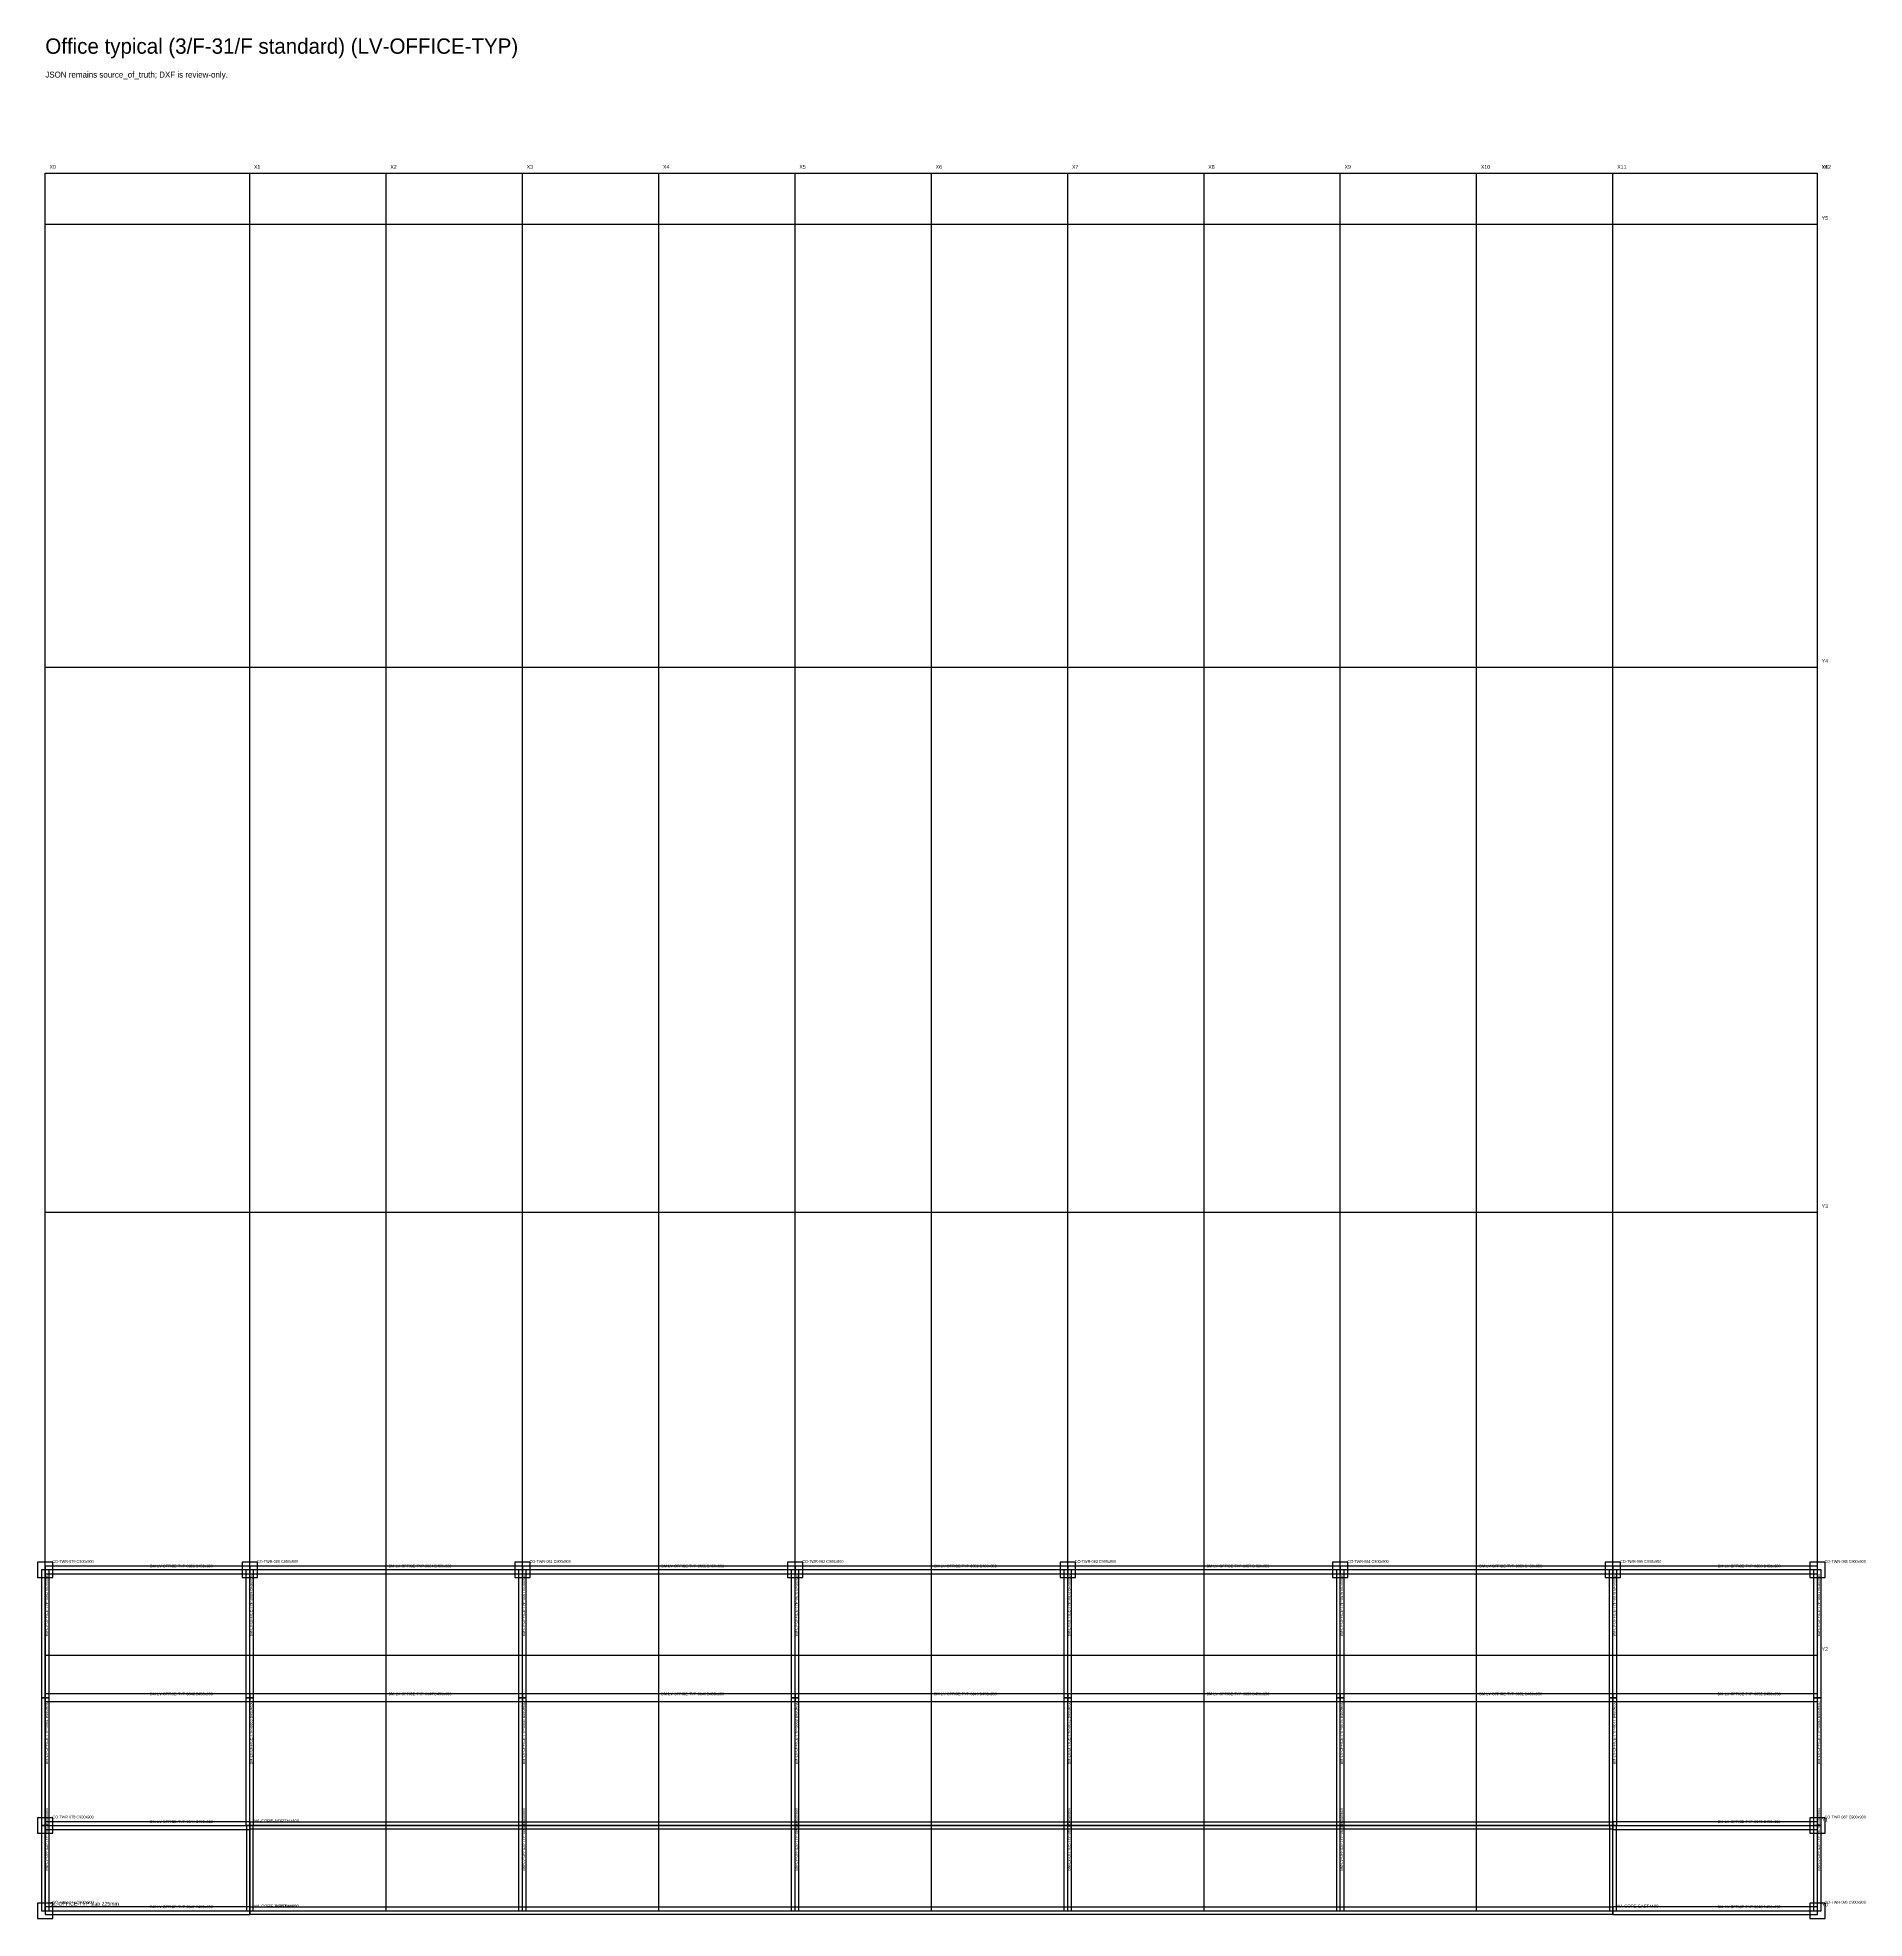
# Model space of a CAD drawing. Header units: millimetres. Extents: x -450 to 225826, y -254450 to 109948.
# Drawn here: x -450 to 106754, y -254450 to -144052 of the extents above; entities that cross this region are included whole.
import ezdxf

# ---------------------------------------------------------------- set-up
doc = ezdxf.new("R2010")
doc.units = ezdxf.units.MM
for name, color, linetype in [('LV-OFFICE-TYP_BEAM', 5, 'Continuous'), ('LV-OFFICE-TYP_BOUNDARY', 6, 'Continuous'), ('LV-OFFICE-TYP_COLUMN', 1, 'Continuous'), ('LV-OFFICE-TYP_CORE_ZONE', 30, 'Continuous'), ('LV-OFFICE-TYP_GRID', 8, 'Continuous'), ('LV-OFFICE-TYP_KEEP_OUT', 4, 'Continuous'), ('LV-OFFICE-TYP_SLAB', 7, 'Continuous'), ('LV-OFFICE-TYP_WALL', 3, 'Continuous'), ('TEXT', 7, 'Continuous')]:
    doc.layers.add(name, color=color, linetype=linetype)

msp = doc.modelspace()

# ---------------------------------------------------------------- linework, layer by layer
at = {"layer": 'LV-OFFICE-TYP_BEAM'}
for points in [[(-225, -241500), (225, -241500), (225, -234000), (-225, -234000), (-225, -241500)], [(0, -233775), (0, -234225), (12000, -234225), (12000, -233775), (0, -233775)], [(11775, -241500), (12225, -241500), (12225, -234000), (11775, -234000), (11775, -241500)], [(12000, -233775), (12000, -234225), (28000, -234225), (28000, -233775), (12000, -233775)], [(27775, -241500), (28225, -241500), (28225, -234000), (27775, -234000), (27775, -241500)], [(28000, -233775), (28000, -234225), (44000, -234225), (44000, -233775), (28000, -233775)], [(43775, -241500), (44225, -241500), (44225, -234000), (43775, -234000), (43775, -241500)], [(44000, -233775), (44000, -234225), (60000, -234225), (60000, -233775), (44000, -233775)], [(59775, -241500), (60225, -241500), (60225, -234000), (59775, -234000), (59775, -241500)], [(60000, -233775), (60000, -234225), (76000, -234225), (76000, -233775), (60000, -233775)], [(75775, -241500), (76225, -241500), (76225, -234000), (75775, -234000), (75775, -241500)], [(76000, -233775), (76000, -234225), (92000, -234225), (92000, -233775), (76000, -233775)], [(91775, -241500), (92225, -241500), (92225, -234000), (91775, -234000), (91775, -241500)], [(92000, -233775), (92000, -234225), (104000, -234225), (104000, -233775), (92000, -233775)], [(103775, -241500), (104225, -241500), (104225, -234000), (103775, -234000), (103775, -241500)], [(-225, -249000), (225, -249000), (225, -241500), (-225, -241500), (-225, -249000)], [(0, -241275), (0, -241725), (12000, -241725), (12000, -241275), (0, -241275)], [(11775, -249000), (12225, -249000), (12225, -241500), (11775, -241500), (11775, -249000)], [(12000, -241275), (12000, -241725), (28000, -241725), (28000, -241275), (12000, -241275)], [(27775, -249000), (28225, -249000), (28225, -241500), (27775, -241500), (27775, -249000)], [(28000, -241275), (28000, -241725), (44000, -241725), (44000, -241275), (28000, -241275)], [(43775, -249000), (44225, -249000), (44225, -241500), (43775, -241500), (43775, -249000)], [(44000, -241275), (44000, -241725), (60000, -241725), (60000, -241275), (44000, -241275)], [(59775, -249000), (60225, -249000), (60225, -241500), (59775, -241500), (59775, -249000)], [(60000, -241275), (60000, -241725), (76000, -241725), (76000, -241275), (60000, -241275)], [(75775, -249000), (76225, -249000), (76225, -241500), (75775, -241500), (75775, -249000)], [(76000, -241275), (76000, -241725), (92000, -241725), (92000, -241275), (76000, -241275)], [(91775, -249000), (92225, -249000), (92225, -241500), (91775, -241500), (91775, -249000)], [(92000, -241275), (92000, -241725), (104000, -241725), (104000, -241275), (92000, -241275)], [(103775, -249000), (104225, -249000), (104225, -241500), (103775, -241500), (103775, -249000)], [(-225, -254000), (225, -254000), (225, -249000), (-225, -249000), (-225, -254000)], [(0, -248775), (0, -249225), (12000, -249225), (12000, -248775), (0, -248775)], [(27775, -254000), (28225, -254000), (28225, -249000), (27775, -249000), (27775, -254000)], [(43775, -254000), (44225, -254000), (44225, -249000), (43775, -249000), (43775, -254000)], [(59775, -254000), (60225, -254000), (60225, -249000), (59775, -249000), (59775, -254000)], [(75775, -254000), (76225, -254000), (76225, -249000), (75775, -249000), (75775, -254000)], [(92000, -248775), (92000, -249225), (104000, -249225), (104000, -248775), (92000, -248775)], [(103775, -254000), (104225, -254000), (104225, -249000), (103775, -249000), (103775, -254000)], [(0, -253775), (0, -254225), (12000, -254225), (12000, -253775), (0, -253775)], [(92000, -253775), (92000, -254225), (104000, -254225), (104000, -253775), (92000, -253775)]]:
    msp.add_lwpolyline(points, close=True, dxfattribs=at)
at = {"layer": 'LV-OFFICE-TYP_BOUNDARY'}
msp.add_lwpolyline([(0, -254000), (104000, -254000), (104000, -234000), (0, -234000), (0, -254000)], close=True, dxfattribs=at)
at = {"layer": 'LV-OFFICE-TYP_COLUMN'}
for points in [[(-450, -234450), (450, -234450), (450, -233550), (-450, -233550), (-450, -234450)], [(11550, -234450), (12450, -234450), (12450, -233550), (11550, -233550), (11550, -234450)], [(27550, -234450), (28450, -234450), (28450, -233550), (27550, -233550), (27550, -234450)], [(43550, -234450), (44450, -234450), (44450, -233550), (43550, -233550), (43550, -234450)], [(59550, -234450), (60450, -234450), (60450, -233550), (59550, -233550), (59550, -234450)], [(75550, -234450), (76450, -234450), (76450, -233550), (75550, -233550), (75550, -234450)], [(91550, -234450), (92450, -234450), (92450, -233550), (91550, -233550), (91550, -234450)], [(103550, -234450), (104450, -234450), (104450, -233550), (103550, -233550), (103550, -234450)], [(-450, -249450), (450, -249450), (450, -248550), (-450, -248550), (-450, -249450)], [(103550, -249450), (104450, -249450), (104450, -248550), (103550, -248550), (103550, -249450)], [(-450, -254450), (450, -254450), (450, -253550), (-450, -253550), (-450, -254450)], [(103550, -254450), (104450, -254450), (104450, -253550), (103550, -253550), (103550, -254450)]]:
    msp.add_lwpolyline(points, close=True, dxfattribs=at)
at = {"layer": 'LV-OFFICE-TYP_CORE_ZONE'}
msp.add_lwpolyline([(12000, -254000), (92000, -254000), (92000, -249000), (12000, -249000), (12000, -254000)], close=True, dxfattribs=at)
at = {"layer": 'LV-OFFICE-TYP_GRID'}
for points in [[(0, -254000), (0, -152000)], [(0, -152000), (104000, -152000)], [(12000, -254000), (12000, -152000)], [(20000, -254000), (20000, -152000)], [(28000, -254000), (28000, -152000)], [(36000, -254000), (36000, -152000)], [(44000, -254000), (44000, -152000)], [(52000, -254000), (52000, -152000)], [(60000, -254000), (60000, -152000)], [(68000, -254000), (68000, -152000)], [(76000, -254000), (76000, -152000)], [(84000, -254000), (84000, -152000)], [(92000, -254000), (92000, -152000)], [(104000, -254000), (104000, -152000)], [(0, -155000), (104000, -155000)], [(0, -181000), (104000, -181000)], [(0, -213000), (104000, -213000)], [(0, -239000), (104000, -239000)], [(0, -249000), (104000, -249000)], [(0, -254000), (104000, -254000)]]:
    msp.add_lwpolyline(points, dxfattribs=at)
at = {"layer": 'LV-OFFICE-TYP_KEEP_OUT'}
msp.add_lwpolyline([(0, -249000), (104000, -249000), (104000, -234000), (0, -234000), (0, -249000)], close=True, dxfattribs=at)
at = {"layer": 'LV-OFFICE-TYP_SLAB'}
msp.add_lwpolyline([(0, -254000), (104000, -254000), (104000, -234000), (0, -234000), (0, -254000)], close=True, dxfattribs=at)
at = {"layer": 'LV-OFFICE-TYP_WALL'}
for points in [[(11800, -254000), (12200, -254000), (12200, -249000), (11800, -249000), (11800, -254000)], [(12000, -248800), (12000, -249200), (92000, -249200), (92000, -248800), (12000, -248800)], [(91800, -254000), (92200, -254000), (92200, -249000), (91800, -249000), (91800, -254000)], [(12000, -253800), (12000, -254200), (92000, -254200), (92000, -253800), (12000, -253800)]]:
    msp.add_lwpolyline(points, close=True, dxfattribs=at)

# ---------------------------------------------------------------- texts
at = {"layer": 'TEXT'}
for s, height, p in [('Office typical (3/F-31/F standard) (LV-OFFICE-TYP)', 900, (0, -145000)), ('JSON remains source_of_truth; DXF is review-only.', 350, (0, -146400)), ('X0', 220, (250, -151750)), ('X1', 220, (12250, -151750)), ('X2', 220, (20250, -151750)), ('X3', 220, (28250, -151750)), ('X4', 220, (36250, -151750)), ('X5', 220, (44250, -151750)), ('X6', 220, (52250, -151750)), ('X7', 220, (60250, -151750)), ('X8', 220, (68250, -151750)), ('X9', 220, (76250, -151750)), ('X10', 220, (84250, -151750)), ('X11', 220, (92250, -151750)), ('Y6', 220, (104250, -151750)), ('X12', 220, (104250, -151750)), ('Y5', 220, (104250, -154750)), ('Y4', 220, (104250, -180750)), ('Y3', 220, (104250, -212750)), ('CO-TWR-079 C900x900', 160, (420, -233580)), ('BM-LV-OFFICE-TYP-0653 B450x650', 160, (6150, -233850)), ('CO-TWR-080 C900x900', 160, (12420, -233580)), ('BM-LV-OFFICE-TYP-0654 B450x650', 160, (20150, -233850)), ('CO-TWR-081 C900x900', 160, (28420, -233580)), ('BM-LV-OFFICE-TYP-0655 B450x650', 160, (36150, -233850)), ('CO-TWR-082 C900x900', 160, (44420, -233580)), ('BM-LV-OFFICE-TYP-0656 B450x650', 160, (52150, -233850)), ('CO-TWR-083 C900x900', 160, (60420, -233580)), ('BM-LV-OFFICE-TYP-0657 B450x650', 160, (68150, -233850)), ('CO-TWR-084 C900x900', 160, (76420, -233580)), ('BM-LV-OFFICE-TYP-0658 B450x650', 160, (84150, -233850)), ('CO-TWR-085 C900x900', 160, (92420, -233580)), ('BM-LV-OFFICE-TYP-0659 B450x650', 160, (98150, -233850)), ('CO-TWR-088 C900x900', 160, (104420, -233580)), ('Y2', 220, (104250, -238750)), ('BM-LV-OFFICE-TYP-0646 B450x650', 160, (6150, -241350)), ('BM-LV-OFFICE-TYP-0647 B450x650', 160, (20150, -241350)), ('BM-LV-OFFICE-TYP-0648 B450x650', 160, (36150, -241350)), ('BM-LV-OFFICE-TYP-0649 B450x650', 160, (52150, -241350)), ('BM-LV-OFFICE-TYP-0650 B450x650', 160, (68150, -241350)), ('BM-LV-OFFICE-TYP-0651 B450x650', 160, (84150, -241350)), ('BM-LV-OFFICE-TYP-0652 B450x650', 160, (98150, -241350)), ('CO-TWR-078 C900x900', 160, (420, -248580)), ('BM-LV-OFFICE-TYP-0644 B450x650', 160, (6150, -248850)), ('WA-CORE-NORTH t400', 180, (12180, -248820)), ('BM-LV-OFFICE-TYP-0645 B450x650', 160, (98150, -248850)), ('Y1', 220, (104250, -248750)), ('CO-TWR-087 C900x900', 160, (104420, -248580)), ('SL-OFFICE-TYP slab 225mm', 220, (300, -253700)), ('CO-TWR-077 C900x900', 160, (420, -253580)), ('BM-LV-OFFICE-TYP-0642 B450x650', 160, (6150, -253850)), ('WA-CORE-SOUTH t400', 180, (12180, -253820)), ('WA-CORE-WEST t400', 180, (12180, -253820)), ('WA-CORE-EAST t400', 180, (92180, -253820)), ('BM-LV-OFFICE-TYP-0643 B450x650', 160, (98150, -253850)), ('Y0', 220, (104250, -253750)), ('CO-TWR-086 C900x900', 160, (104420, -253580))]:
    msp.add_text(s, height=height, dxfattribs=at).set_placement(p)
for s, p in [('BM-LV-OFFICE-TYP-0662 B450x650', (150, -237900)), ('BM-LV-OFFICE-TYP-0664 B450x650', (12150, -237900)), ('BM-LV-OFFICE-TYP-0667 B450x650', (28150, -237900)), ('BM-LV-OFFICE-TYP-0670 B450x650', (44150, -237900)), ('BM-LV-OFFICE-TYP-0673 B450x650', (60150, -237900)), ('BM-LV-OFFICE-TYP-0676 B450x650', (76150, -237900)), ('BM-LV-OFFICE-TYP-0678 B450x650', (92150, -237900)), ('BM-LV-OFFICE-TYP-0681 B450x650', (104150, -237900)), ('BM-LV-OFFICE-TYP-0661 B450x650', (150, -245400)), ('BM-LV-OFFICE-TYP-0663 B450x650', (12150, -245400)), ('BM-LV-OFFICE-TYP-0666 B450x650', (28150, -245400)), ('BM-LV-OFFICE-TYP-0669 B450x650', (44150, -245400)), ('BM-LV-OFFICE-TYP-0672 B450x650', (60150, -245400)), ('BM-LV-OFFICE-TYP-0675 B450x650', (76150, -245400)), ('BM-LV-OFFICE-TYP-0677 B450x650', (92150, -245400)), ('BM-LV-OFFICE-TYP-0680 B450x650', (104150, -245400)), ('BM-LV-OFFICE-TYP-0660 B450x650', (150, -251650)), ('BM-LV-OFFICE-TYP-0665 B450x650', (28150, -251650)), ('BM-LV-OFFICE-TYP-0668 B450x650', (44150, -251650)), ('BM-LV-OFFICE-TYP-0671 B450x650', (60150, -251650)), ('BM-LV-OFFICE-TYP-0674 B450x650', (76150, -251650)), ('BM-LV-OFFICE-TYP-0679 B450x650', (104150, -251650))]:
    msp.add_text(s, height=160, rotation=90, dxfattribs=at).set_placement(p)

doc.saveas('drawing.dxf')
